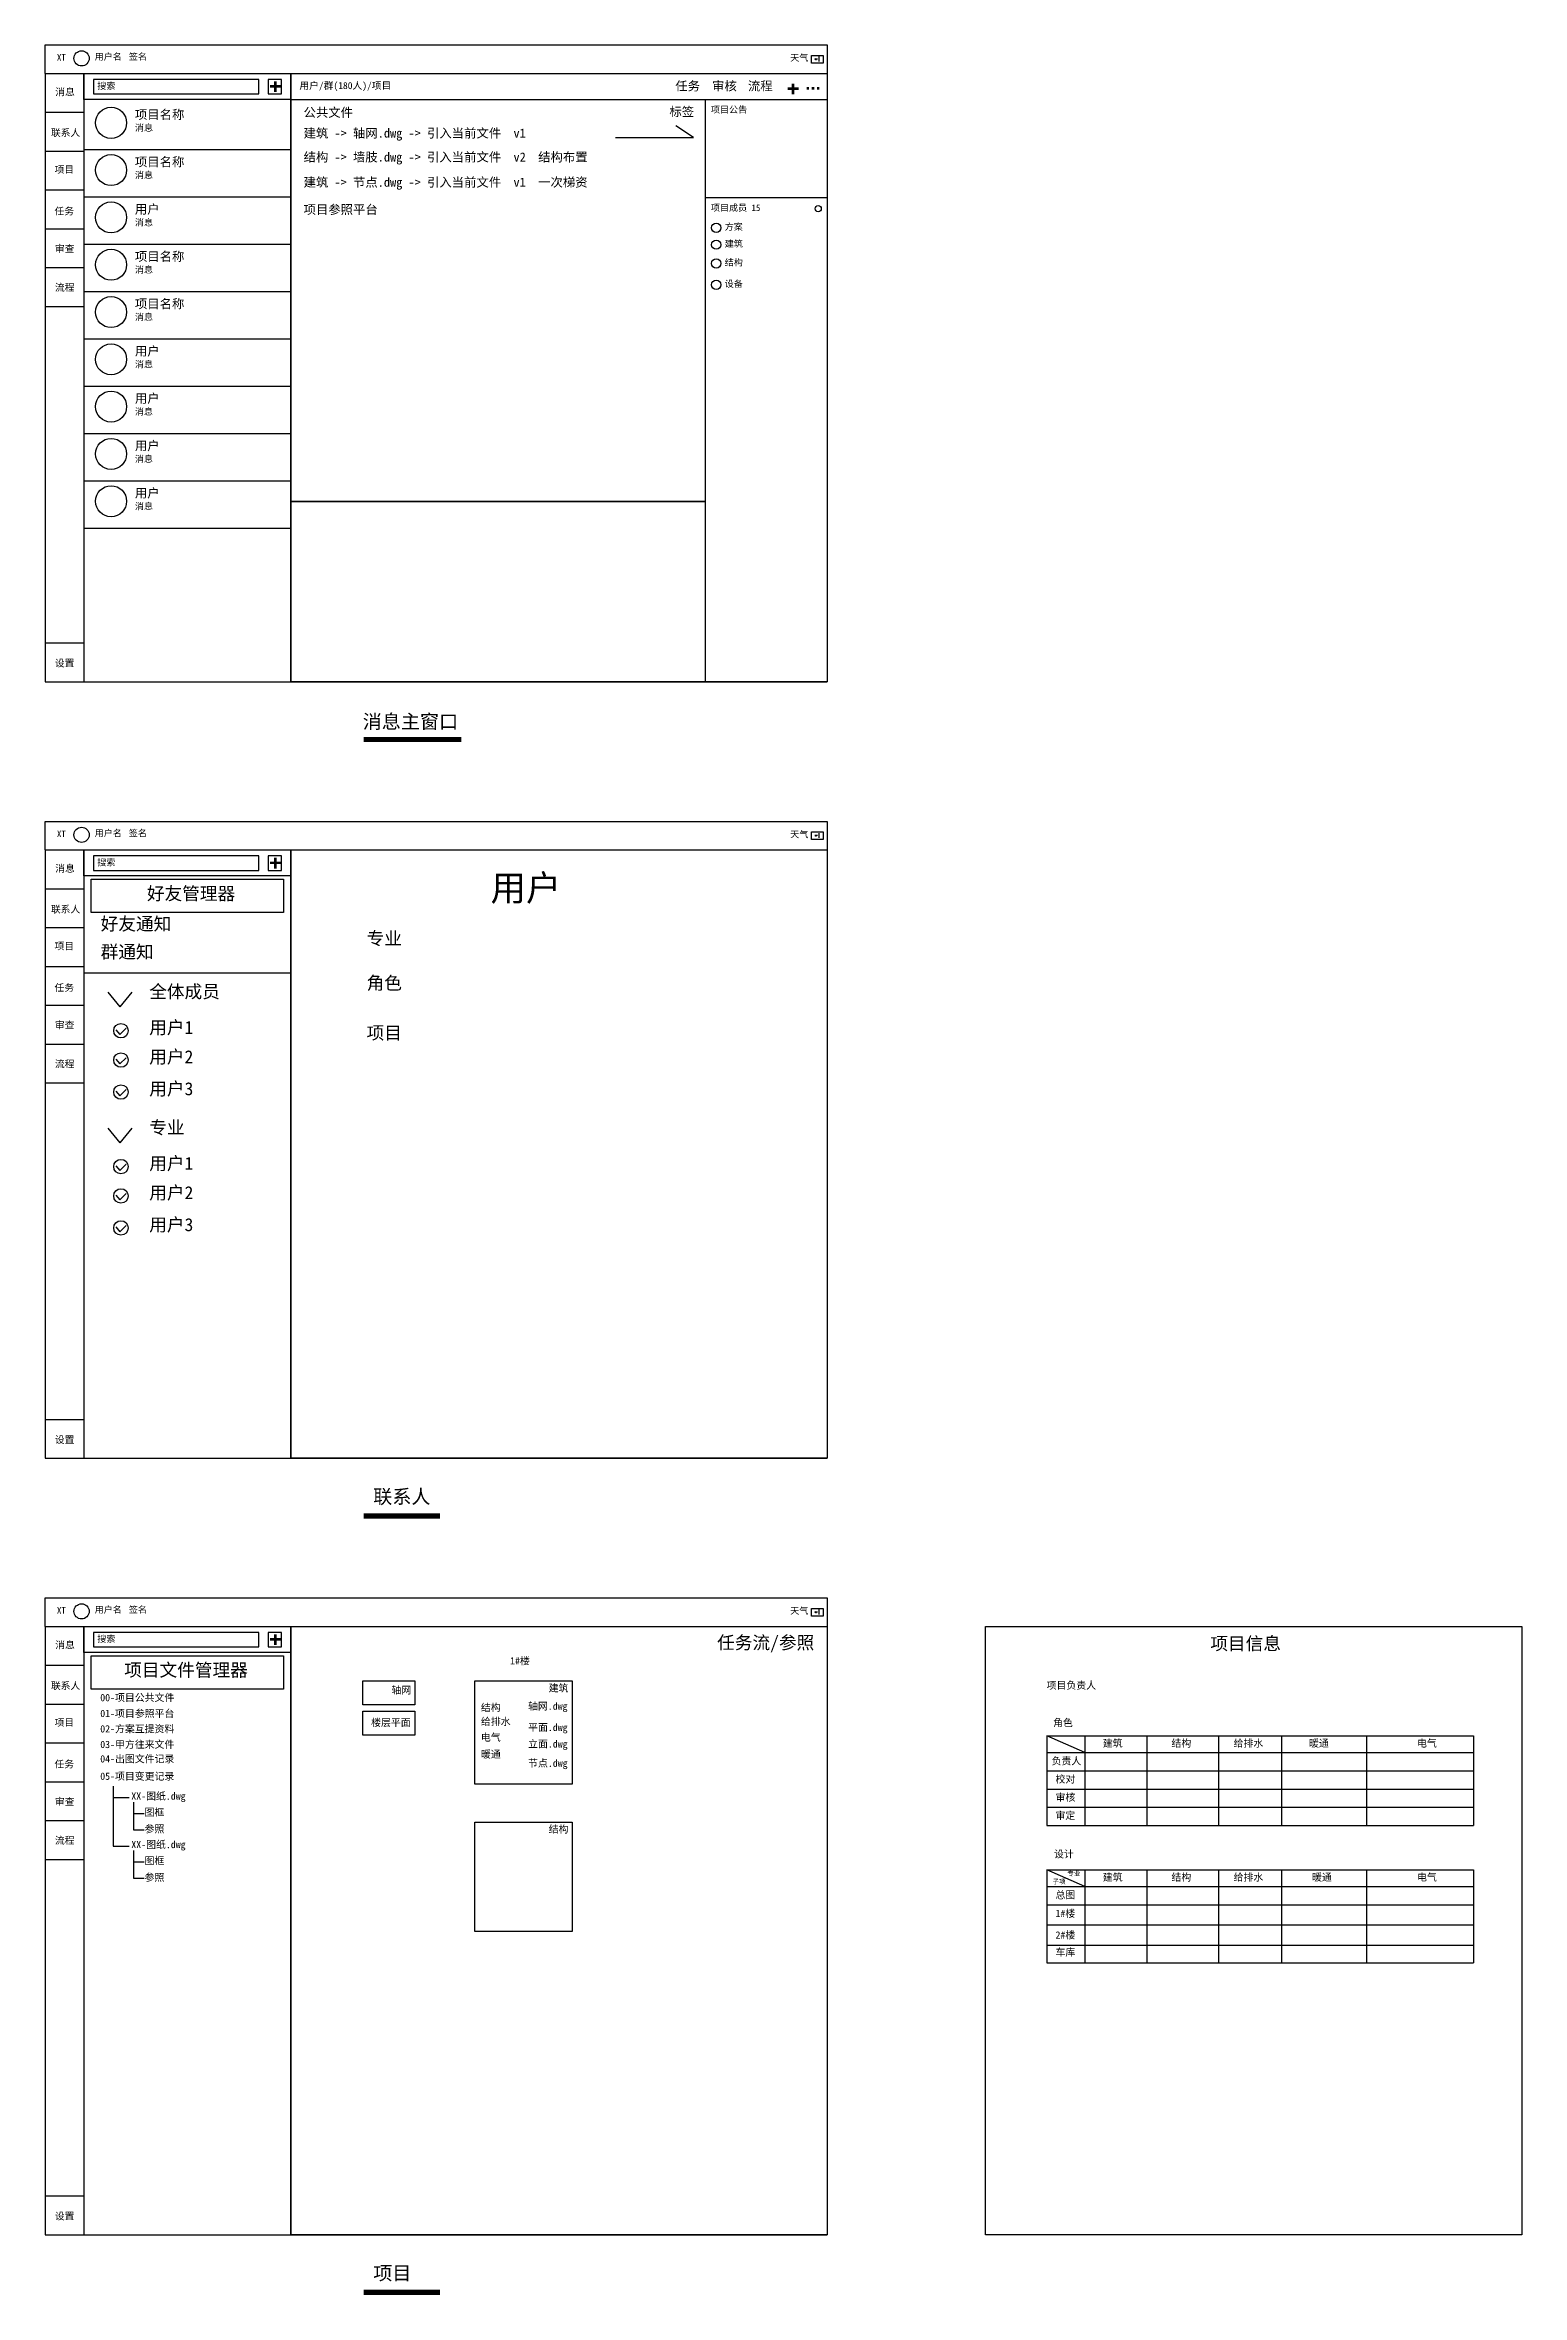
# Model space of a CAD drawing. Header units: millimetres. Extents: x 831 to 9769, y -14789 to 4150.
# Drawn here: x 4064 to 9769, y -5789 to 2904 of the extents above; entities that cross this region are included whole.
import ezdxf

# ---------------------------------------------------------------- set-up
doc = ezdxf.new("R2010")
doc.units = ezdxf.units.MM
doc.styles.get("Standard").update_dxf_attribs({"font": 'arial.ttf'})

msp = doc.modelspace()

# ---------------------------------------------------------------- texts
at = {"attachment_point": 1}
for s, insert, char_height in [('{\\fSimSun|b0|i0|c134|p2;XT}', (4110.061, 2869.15), 25), ('{\\fSimSun|b0|i0|c134|p2;用户名}', (4255.809, 2871.934), 25), ('{\\fSimSun|b0|i0|c134|p2;签名}', (4387.62, 2871.717), 25), ('{\\fSimSun|b0|i0|c134|p2;天气}', (6942.461, 2867.434), 25), ('{\\fSimSun|b0|i0|c134|p2;搜索}', (4265.875, 2758.968), 25), ('{\\fSimSun|b0|i0|c134|p2;用户/群(180人)/项目}', (5046.398, 2760.993), 27), ('{\\fSimSun|b0|i0|c134|p2;任务}', (6498.455, 2763.5), 35), ('{\\fSimSun|b0|i0|c134|p2;审核}', (6640.635, 2763.5), 35), ('{\\fSimSun|b0|i0|c134|p2;流程}', (6779.154, 2763.5), 35), ('{\\fSimSun|b0|i0|c134|p2;项目名称 }', (4411.248, 2653.211), 35), ('{\\fSimSun|b0|i0|c134|p2;公共文件}', (5062.813, 2661.398), 35), ('{\\fSimSun|b0|i0|c134|p2;标签}', (6475.846, 2664.351), 35), ('{\\fSimSun|b0|i0|c134|p2;项目公告}', (6636.16, 2667.112), 25), ('{\\fSimSun|b0|i0|c134|p2;联系人}', (4086.58, 2578.812), 27), ('{\\fSimSun|b0|i0|c134|p2;消息}', (4411.248, 2597.028), 25), ('{\\fSimSun|b0|i0|c134|p2;建筑 -> 轴网.dwg -> 引入当前文件  v1 }', (5062.813, 2581.449), 35), ('{\\fSimSun|b0|i0|c134|p2;项目}', (4100.633, 2436.565), 27), ('{\\fSimSun|b0|i0|c134|p2;项目名称 }', (4411.248, 2470.442), 35), ('{\\fSimSun|b0|i0|c134|p2;结构 -> 墙肢.dwg -> 引入当前文件  v2  结构布置}', (5062.813, 2489.052), 35), ('{\\fSimSun|b0|i0|c134|p2;消息}', (4411.248, 2414.259), 25), ('{\\fSimSun|b0|i0|c134|p2;建筑 -> 节点.dwg -> 引入当前文件  v1  一次梯资}', (5062.813, 2391.724), 35), ('{\\fSimSun|b0|i0|c134|p2;任务}', (4100.633, 2275.909), 27), ('{\\fSimSun|b0|i0|c134|p2;用户}', (4411.248, 2287.673), 35), ('{\\fSimSun|b0|i0|c134|p2;项目参照平台}', (5062.813, 2286.331), 35), ('{\\fSimSun|b0|i0|c134|p2;项目成员 15}', (6636.16, 2287.916), 25), ('{\\fSimSun|b0|i0|c134|p2;消息}', (4411.248, 2231.49), 25), ('{\\fSimSun|b0|i0|c134|p2;方案}', (6689.446, 2214.561), 25), ('{\\fSimSun|b0|i0|c134|p2;审查}', (4102.107, 2131.237), 27), ('{\\fSimSun|b0|i0|c134|p2;项目名称 }', (4411.248, 2104.904), 35), ('{\\fSimSun|b0|i0|c134|p2;建筑}', (6689.446, 2149.086), 25), ('{\\fSimSun|b0|i0|c134|p2;消息}', (4411.248, 2048.721), 25), ('{\\fSimSun|b0|i0|c134|p2;结构}', (6689.446, 2076.644), 25), ('{\\fSimSun|b0|i0|c134|p2;流程}', (4102.107, 1981.237), 27), ('{\\fSimSun|b0|i0|c134|p2;项目名称 }', (4411.248, 1922.135), 35), ('{\\fSimSun|b0|i0|c134|p2;设备}', (6689.446, 1994.105), 25), ('{\\fSimSun|b0|i0|c134|p2;消息}', (4411.248, 1865.952), 25), ('{\\fSimSun|b0|i0|c134|p2;用户}', (4411.248, 1739.366), 35), ('{\\fSimSun|b0|i0|c134|p2;消息}', (4411.248, 1683.183), 25), ('{\\fSimSun|b0|i0|c134|p2;消息}', (4411.248, 1500.414), 25), ('{\\fSimSun|b0|i0|c134|p2;用户}', (4411.248, 1556.597), 35), ('{\\fSimSun|b0|i0|c134|p2;消息}', (4411.248, 1317.645), 25), ('{\\fSimSun|b0|i0|c134|p2;用户}', (4411.248, 1373.828), 35), ('{\\fSimSun|b0|i0|c134|p2;消息}', (4411.248, 1134.876), 25), ('{\\fSimSun|b0|i0|c134|p2;用户}', (4411.248, 1191.059), 35), ('{\\fSimSun|b0|i0|c134|p2;设置}', (4101.931, 529.473), 27), ('{\\fSimSun|b0|i0|c134|p2;消息主窗口}', (5291.268, 317.464), 54), ('{\\fSimSun|b0|i0|c134|p2;XT}', (4110.061, -130.85), 25), ('{\\fSimSun|b0|i0|c134|p2;用户名}', (4255.809, -128.066), 25), ('{\\fSimSun|b0|i0|c134|p2;签名}', (4387.62, -128.283), 25), ('{\\fSimSun|b0|i0|c134|p2;天气}', (6942.461, -132.566), 25), ('{\\fSimSun|b0|i0|c134|p2;消息}', (4103.243, -263.609), 27), ('{\\fSimSun|b0|i0|c134|p2;搜索}', (4265.875, -241.032), 25), ('{\\fSimSun|b0|i0|c134|p2;好友管理器}', (4457.537, -348.819), 50), ('{\\fSimSun|b0|i0|c134|p2;用户}', (5785.14, -302.141), 100), ('{\\fSimSun|b0|i0|c134|p2;好友通知}', (4278.981, -465.973), 50), ('{\\fSimSun|b0|i0|c134|p2;专业}', (5306.143, -522.082), 50), ('{\\fSimSun|b0|i0|c134|p2;项目}', (4100.633, -563.435), 27), ('{\\fSimSun|b0|i0|c134|p2;群通知}', (4278.981, -574.213), 50), ('{\\fSimSun|b0|i0|c134|p2;角色}', (5306.143, -694.649), 50), ('{\\fSimSun|b0|i0|c134|p2;任务}', (4100.633, -724.091), 27), ('{\\fSimSun|b0|i0|c134|p2;全体成员}', (4466.496, -727.738), 50), ('{\\fSimSun|b0|i0|c134|p2;审查}', (4102.107, -868.763), 27), ('{\\fSimSun|b0|i0|c134|p2;用户1}', (4466.496, -866.406), 50), ('{\\fSimSun|b0|i0|c134|p2;项目}', (5306.143, -887.128), 50), ('{\\fSimSun|b0|i0|c134|p2;流程}', (4102.107, -1018.763), 27), ('{\\fSimSun|b0|i0|c134|p2;用户2}', (4466.496, -979.781), 50), ('{\\fSimSun|b0|i0|c134|p2;用户3}', (4466.496, -1103.233), 50), ('{\\fSimSun|b0|i0|c134|p2;专业}', (4466.496, -1252.8), 50), ('{\\fSimSun|b0|i0|c134|p2;用户1}', (4466.496, -1391.468), 50), ('{\\fSimSun|b0|i0|c134|p2;用户2}', (4466.496, -1504.842), 50), ('{\\fSimSun|b0|i0|c134|p2;用户3}', (4466.496, -1628.295), 50), ('{\\fSimSun|b0|i0|c134|p2;设置}', (4101.931, -2470.527), 27), ('{\\fSimSun|b0|i0|c134|p2;联系人}', (5331.902, -2676.908), 54), ('{\\fSimSun|b0|i0|c134|p2;用户名}', (4255.809, -3128.066), 25), ('{\\fSimSun|b0|i0|c134|p2;签名}', (4387.62, -3128.283), 25), ('{\\fSimSun|b0|i0|c134|p2;天气}', (6942.461, -3132.566), 25), ('{\\fSimSun|b0|i0|c134|p2;XT}', (4110.061, -3130.85), 25), ('{\\fSimSun|b0|i0|c134|p2;消息}', (4103.243, -3263.609), 27), ('{\\fSimSun|b0|i0|c134|p2;搜索}', (4265.875, -3241.032), 25), ('{\\fSimSun|b0|i0|c134|p2; 任务流/参照}', (6626.242, -3243.048), 50), ('{\\fSimSun|b0|i0|c134|p2;项目信息}', (8565.299, -3246.533), 50), ('{\\fSimSun|b0|i0|c134|p2;项目文件管理器}', (4369.97, -3348.819), 50), ('{\\fSimSun|b0|i0|c134|p2;1#楼}', (5860.408, -3324.506), 28), ('{\\fSimSun|b0|i0|c134|p2;联系人}', (4086.58, -3421.188), 27), ('{\\fSimSun|b0|i0|c134|p2;00-项目公共文件}', (4277.24, -3466.617), 28), ('{\\fSimSun|b0|i0|c134|p2;轴网}', (5402.442, -3437.629), 28), ('{\\fSimSun|b0|i0|c134|p2;建筑}', (6009.521, -3429.442), 28), ('{\\fSimSun|b0|i0|c134|p2;项目负责人}', (7933.026, -3419.152), 28), ('{\\fSimSun|b0|i0|c134|p2;01-项目参照平台}', (4277.24, -3527.843), 28), ('{\\fSimSun|b0|i0|c134|p2;结构}', (5747.667, -3504.924), 28), ('{\\fSimSun|b0|i0|c134|p2;给排水}', (5747.667, -3559.156), 28), ('{\\fSimSun|b0|i0|c134|p2;轴网.dwg}', (5929.721, -3499.48), 28), ('{\\fSimSun|b0|i0|c134|p2;角色}', (7957.82, -3563.608), 28), ('{\\fSimSun|b0|i0|c134|p2;02-方案互提资料}', (4277.24, -3587.214), 28), ('{\\fSimSun|b0|i0|c134|p2;03-甲方往来文件}', (4277.24, -3647.512), 28), ('{\\fSimSun|b0|i0|c134|p2;电气}', (5747.667, -3620.084), 28), ('{\\fSimSun|b0|i0|c134|p2;平面.dwg}', (5930.019, -3581.664), 28), ('{\\fSimSun|b0|i0|c134|p2;立面.dwg}', (5930.019, -3645.52), 28), ('{\\fSimSun|b0|i0|c134|p2;建筑}', (8150.062, -3642.88), 28), ('{\\fSimSun|b0|i0|c134|p2;结构}', (8415.133, -3642.88), 28), ('{\\fSimSun|b0|i0|c134|p2;给排水}', (8655.237, -3642.88), 28), ('{\\fSimSun|b0|i0|c134|p2;暖通}', (8946.729, -3642.88), 28), ('{\\fSimSun|b0|i0|c134|p2;电气}', (9363.833, -3642.88), 28), ('{\\fSimSun|b0|i0|c134|p2;任务}', (4100.633, -3724.091), 27), ('{\\fSimSun|b0|i0|c134|p2;04-出图文件记录}', (4277.24, -3703.172), 28), ('{\\fSimSun|b0|i0|c134|p2;暖通}', (5747.667, -3685.233), 28), ('{\\fSimSun|b0|i0|c134|p2;节点.dwg}', (5930.019, -3719.919), 28), ('{\\fSimSun|b0|i0|c134|p2;负责人}', (7952.041, -3711.339), 28), ('{\\fSimSun|b0|i0|c134|p2;05-项目变更记录}', (4277.24, -3770.325), 28), ('{\\fSimSun|b0|i0|c134|p2;校对}', (7967.296, -3781.601), 28), ('{\\fSimSun|b0|i0|c134|p2;审查}', (4102.107, -3868.763), 27), ('{\\fSimSun|b0|i0|c134|p2;XX-图纸.dwg}', (4397.305, -3847.078), 28), ('{\\fSimSun|b0|i0|c134|p2;图框}', (4448.599, -3909.412), 28), ('{\\fSimSun|b0|i0|c134|p2;审核}', (7967.296, -3851.863), 28), ('{\\fSimSun|b0|i0|c134|p2;参照}', (4448.599, -3973.985), 28), ('{\\fSimSun|b0|i0|c134|p2;结构}', (6009.521, -3974.715), 28), ('{\\fSimSun|b0|i0|c134|p2;审定}', (7967.296, -3922.125), 28), ('{\\fSimSun|b0|i0|c134|p2;流程}', (4102.107, -4018.763), 27), ('{\\fSimSun|b0|i0|c134|p2;XX-图纸.dwg}', (4397.305, -4034.184), 28), ('{\\fSimSun|b0|i0|c134|p2;设计}', (7961.54, -4071.02), 28), ('{\\fSimSun|b0|i0|c134|p2;参照}', (4448.599, -4161.09), 28), ('{\\fSimSun|b0|i0|c134|p2;图框}', (4448.599, -4096.518), 28), ('{\\fSimSun|b0|i0|c134|p2;专业}', (8013.155, -4151.437), 18), ('{\\fSimSun|b0|i0|c134|p2;建筑}', (8150.062, -4160.421), 28), ('{\\fSimSun|b0|i0|c134|p2;结构}', (8415.133, -4160.421), 28), ('{\\fSimSun|b0|i0|c134|p2;给排水}', (8655.237, -4160.421), 28), ('{\\fSimSun|b0|i0|c134|p2;暖通}', (8958.338, -4160.421), 28), ('{\\fSimSun|b0|i0|c134|p2;电气}', (9363.833, -4160.421), 28), ('{\\fSimSun|b0|i0|c134|p2;子项}', (7955.95, -4182.103), 18), ('{\\fSimSun|b0|i0|c134|p2;总图}', (7967.296, -4228.879), 28), ('{\\fSimSun|b0|i0|c134|p2;1#楼}', (7967.296, -4300.472), 28), ('{\\fSimSun|b0|i0|c134|p2;2#楼}', (7967.296, -4383.779), 28), ('{\\fSimSun|b0|i0|c134|p2;车库}', (7967.296, -4450.165), 28), ('{\\fSimSun|b0|i0|c134|p2;设置}', (4101.931, -5470.527), 27), ('{\\fSimSun|b0|i0|c134|p2;项目}', (5331.902, -5676.908), 54)]:
    msp.add_mtext(s, dxfattribs=dict(at, insert=insert, char_height=char_height))
at = {"color": 1, "char_height": 27, "attachment_point": 1}
for s, insert in [('{\\fSimSun|b0|i0|c134|p2;消息}', (4103.243, 2736.391)), ('{\\fSimSun|b0|i0|c134|p2;联系人}', (4086.58, -421.188)), ('{\\fSimSun|b0|i0|c134|p2;项目}', (4100.633, -3563.435))]:
    msp.add_mtext(s, dxfattribs=dict(at, insert=insert))
at = {"insert": (5323.628, -3562.691), "char_height": 28, "width": 238.16127, "attachment_point": 1}
msp.add_mtext('{\\fSimSun|b0|i0|c134|p2;楼层平面}', dxfattribs=at)

# ---------------------------------------------------------------- linework, layer by layer
for p, q in [((4063.953, 2794.32), (4063.953, 2904.32)), ((4063.953, 2904.32), (7085.849, 2904.32)), ((7085.849, 2904.32), (7085.849, 444.32)), ((4063.953, 2794.32), (7085.849, 2794.32)), ((5013.953, 2794.32), (5013.953, 444.32)), ((5013.953, 2794.32), (7085.849, 2794.32)), ((5013.953, 444.32), (5013.953, 2794.32)), ((7053.184, 2859.564), (7053.184, 2840.687)), ((7085.849, 2794.32), (7085.849, 444.32)), ((4063.953, 2644.32), (4213.953, 2644.32)), ((5013.953, 2694.32), (7085.849, 2694.32)), ((6613.953, 2694.32), (6613.953, 444.32)), ((6613.953, 2694.32), (6613.953, 444.32)), ((6267.801, 2547.489), (6568.317, 2547.489)), ((6568.317, 2547.489), (6500.478, 2592.386)), ((4063.953, 2494.32), (4213.953, 2494.32)), ((4063.953, 2344.32), (4213.953, 2344.32)), ((6613.953, 2315.271), (7085.849, 2315.271)), ((4063.953, 2194.32), (4213.953, 2194.32)), ((4063.953, 2044.32), (4213.953, 2044.32)), ((4063.953, 1894.32), (4213.953, 1894.32)), ((6613.953, 1141.109), (5013.953, 1141.109)), ((5013.953, 1141.109), (6613.953, 1141.109)), ((4063.953, 594.32), (4213.953, 594.32)), ((4063.953, 444.32), (7085.849, 444.32)), ((7085.849, 444.32), (5013.953, 444.32)), ((4063.953, -205.68), (4063.953, -95.68)), ((4063.953, -95.68), (7085.849, -95.68)), ((7053.184, -140.436), (7053.184, -159.313)), ((7085.849, -95.68), (7085.849, -2555.68)), ((4063.953, -205.68), (7085.849, -205.68)), ((5013.953, -205.68), (7085.849, -205.68)), ((5013.953, -2555.68), (5013.953, -205.68)), ((5013.953, -205.68), (5013.953, -2555.68)), ((7085.849, -205.68), (7085.849, -2555.68)), ((4063.953, -355.68), (4213.953, -355.68)), ((4063.953, -505.68), (4213.953, -505.68)), ((4063.953, -655.68), (4213.953, -655.68)), ((5013.953, -681.434), (4213.953, -681.434)), ((4306.72, -755.588), (4352.862, -812.341)), ((4399.005, -755.588), (4352.862, -812.341)), ((4063.953, -805.68), (4213.953, -805.68)), ((4063.953, -955.68), (4213.953, -955.68)), ((4337.551, -900.361), (4352.42, -918.557)), ((4352.42, -918.557), (4377.415, -894.808)), ((4337.551, -1013.736), (4352.42, -1031.932)), ((4352.42, -1031.932), (4377.415, -1008.183)), ((4063.953, -1105.68), (4213.953, -1105.68)), ((4337.551, -1137.188), (4352.42, -1155.384)), ((4352.42, -1155.384), (4377.415, -1131.635)), ((4306.72, -1280.65), (4352.862, -1337.402)), ((4399.005, -1280.65), (4352.862, -1337.402)), ((4337.551, -1425.423), (4352.42, -1443.618)), ((4352.42, -1443.618), (4377.415, -1419.87)), ((4337.551, -1538.797), (4352.42, -1556.993)), ((4352.42, -1556.993), (4377.415, -1533.244)), ((4337.551, -1662.249), (4352.42, -1680.445)), ((4352.42, -1680.445), (4377.415, -1656.697)), ((4063.953, -2405.68), (4213.953, -2405.68)), ((4063.953, -2555.68), (7085.849, -2555.68)), ((7085.849, -2555.68), (5013.953, -2555.68)), ((4063.953, -3205.68), (4063.953, -3095.68)), ((4063.953, -3095.68), (7085.849, -3095.68)), ((7085.849, -3095.68), (7085.849, -5555.68)), ((4063.953, -3205.68), (7085.849, -3205.68)), ((5013.953, -3205.68), (7085.849, -3205.68)), ((5013.953, -5555.68), (5013.953, -3205.68)), ((5013.953, -3205.68), (5013.953, -5555.68)), ((7053.184, -3140.436), (7053.184, -3159.313)), ((7085.849, -3205.68), (7085.849, -5555.68)), ((4063.953, -3355.68), (4213.953, -3355.68)), ((4063.953, -3505.68), (4213.953, -3505.68)), ((7933.272, -3628.515), (9581.642, -3628.515)), ((8080.104, -3693.258), (7933.272, -3628.515)), ((7933.272, -3628.515), (7933.272, -3974.306)), ((8080.104, -3628.515), (8080.104, -3974.306)), ((8319.519, -3628.515), (8319.519, -3974.306)), ((8596.292, -3628.515), (8596.292, -3974.306)), ((8840.482, -3628.515), (8840.482, -3974.306)), ((9168.696, -3628.515), (9168.696, -3974.306)), ((9581.642, -3628.515), (9581.642, -3974.306)), ((4063.953, -3655.68), (4213.953, -3655.68)), ((7933.272, -3693.258), (9581.642, -3693.258)), ((4063.953, -3805.68), (4213.953, -3805.68)), ((4327.727, -3823.202), (4327.727, -4053.937)), ((7933.272, -3763.52), (9581.642, -3763.52)), ((4327.727, -3866.832), (4389.645, -3866.832)), ((4406.086, -3884.106), (4406.086, -3927.735)), ((7933.272, -3833.782), (9581.642, -3833.782)), ((7933.272, -3904.044), (9581.642, -3904.044)), ((4063.953, -3955.68), (4213.953, -3955.68)), ((4406.086, -3927.064), (4406.086, -3991.079)), ((4406.086, -3927.735), (4447.012, -3927.735)), ((4406.086, -3990.408), (4406.086, -3991.079)), ((4406.086, -3991.079), (4447.012, -3991.079)), ((7933.272, -3974.306), (9581.642, -3974.306)), ((4327.727, -4053.937), (4389.645, -4053.937)), ((4406.086, -4071.211), (4406.086, -4114.84)), ((4063.953, -4105.68), (4213.953, -4105.68)), ((4406.086, -4114.169), (4406.086, -4178.184)), ((4406.086, -4114.84), (4447.012, -4114.84)), ((7933.272, -4146.056), (9581.642, -4146.056)), ((7933.272, -4146.056), (7933.272, -4505.209)), ((8080.104, -4210.798), (7933.272, -4146.056)), ((8080.104, -4146.056), (8080.104, -4505.209)), ((8319.519, -4146.056), (8319.519, -4505.209)), ((8596.292, -4146.056), (8596.292, -4505.209)), ((8840.482, -4146.056), (8840.482, -4505.209)), ((9168.696, -4146.056), (9168.696, -4505.209)), ((9581.642, -4146.056), (9581.642, -4505.209)), ((4406.086, -4177.513), (4406.086, -4178.184)), ((4406.086, -4178.184), (4447.012, -4178.184)), ((7933.272, -4210.798), (9581.642, -4210.798)), ((7933.272, -4281.061), (9581.642, -4281.061)), ((7933.272, -4358.04), (9581.642, -4358.04)), ((7933.272, -4437.289), (9581.642, -4437.289)), ((7933.272, -4505.209), (9581.642, -4505.209)), ((4063.953, -5405.68), (4213.953, -5405.68)), ((4063.953, -5555.68), (7085.849, -5555.68)), ((7085.849, -5555.68), (5013.953, -5555.68))]:
    msp.add_line(p, q)
at = {"color": 251}
for p, q in [((5013.953, 2498.745), (4213.953, 2498.745)), ((5013.953, 2315.976), (4213.953, 2315.976)), ((5013.953, 2133.207), (4213.953, 2133.207)), ((5013.953, 1950.438), (4213.953, 1950.438)), ((5013.953, 1767.669), (4213.953, 1767.669)), ((5013.953, 1584.9), (4213.953, 1584.9)), ((5013.953, 1402.131), (4213.953, 1402.131)), ((5013.953, 1219.362), (4213.953, 1219.362)), ((5013.953, 1036.593), (4213.953, 1036.593))]:
    msp.add_line(p, q, dxfattribs=at)
for points in [[(4063.953, 2794.32), (4063.953, 444.32)], [(4213.953, 2794.32), (4213.953, 444.32)], [(7048.408, 2849.583), (7037.987, 2849.583), (7042.763, 2852.024)], [(7048.408, 2849.583), (7037.987, 2849.583), (7042.763, 2847.142)], [(7048.408, -150.417), (7037.987, -150.417), (7042.763, -147.976)], [(7048.408, -150.417), (7037.987, -150.417), (7042.763, -152.858)], [(4063.953, -205.68), (4063.953, -2555.68)], [(4213.953, -205.68), (4213.953, -2555.68)], [(4063.953, -3205.68), (4063.953, -5555.68)], [(4213.953, -3205.68), (4213.953, -5555.68)], [(7048.408, -3150.417), (7037.987, -3150.417), (7042.763, -3147.976)], [(7048.408, -3150.417), (7037.987, -3150.417), (7042.763, -3152.858)]]:
    msp.add_lwpolyline(points)
for points in [[(4213.953, 2794.32), (5013.953, 2794.32), (5013.953, 2694.32), (4213.953, 2694.32)], [(7024.565, 2863.85), (7069.216, 2863.85), (7069.216, 2834.1), (7024.565, 2834.1)], [(4890.109, 2771.428), (4251.346, 2771.428), (4251.346, 2715.558), (4890.109, 2715.558)], [(4978.021, 2771.428), (4925.888, 2771.428), (4925.888, 2715.558), (4978.021, 2715.558)], [(7024.565, -136.15), (7069.216, -136.15), (7069.216, -165.9), (7024.565, -165.9)], [(4213.953, -205.68), (5013.953, -205.68), (5013.953, -305.68), (4213.953, -305.68)], [(4890.109, -228.572), (4251.346, -228.572), (4251.346, -284.442), (4890.109, -284.442)], [(4978.021, -228.572), (4925.888, -228.572), (4925.888, -284.442), (4978.021, -284.442)], [(4241.8, -319.115), (4984.795, -319.115), (4984.795, -447.938), (4241.8, -447.938)], [(4213.953, -3205.68), (5013.953, -3205.68), (5013.953, -3305.68), (4213.953, -3305.68)], [(7024.565, -3136.15), (7069.216, -3136.15), (7069.216, -3165.9), (7024.565, -3165.9)], [(7697.253, -3205.68), (9769.149, -3205.68), (9769.149, -5555.68), (7697.253, -5555.68)], [(4890.109, -3228.572), (4251.346, -3228.572), (4251.346, -3284.442), (4890.109, -3284.442)], [(4978.021, -3228.572), (4925.888, -3228.572), (4925.888, -3284.442), (4978.021, -3284.442)], [(4241.8, -3319.115), (4984.795, -3319.115), (4984.795, -3447.938), (4241.8, -3447.938)], [(5291.539, -3416.314), (5492.548, -3416.314), (5492.548, -3509.125), (5291.539, -3509.125)], [(5724.227, -3416.314), (6099.626, -3416.314), (6099.626, -3814.8), (5724.227, -3814.8)], [(5291.539, -3532.509), (5492.548, -3532.509), (5492.548, -3625.32), (5291.539, -3625.32)], [(5724.227, -3961.587), (6099.626, -3961.587), (6099.626, -4383.936), (5724.227, -4383.936)]]:
    msp.add_lwpolyline(points, close=True)
for points, const_width in [([(4932.811, 2744.62), (4975.962, 2744.62)], 10), ([(4953.289, 2763.922), (4953.289, 2722.677)], 10), ([(6932.381, 2735.614), (6975.532, 2735.614)], 10), ([(6952.859, 2754.916), (6952.859, 2713.671)], 10), ([(7005.587, 2736.979), (7015.587, 2736.979)], 10), ([(7025.785, 2736.979), (7035.785, 2736.979)], 10), ([(7045.594, 2736.979), (7055.594, 2736.979)], 10), ([(5294.291, 221.367), (5672.46, 221.367)], 20), ([(4932.811, -255.38), (4975.962, -255.38)], 10), ([(4953.289, -236.078), (4953.289, -277.323)], 10), ([(5294.291, -2778.633), (5590, -2778.633)], 20), ([(4932.811, -3255.38), (4975.962, -3255.38)], 10), ([(4953.289, -3236.078), (4953.289, -3277.323)], 10), ([(5294.291, -5778.633), (5590, -5778.633)], 20)]:
    msp.add_lwpolyline(points, dxfattribs=dict(const_width=const_width))
for centre, radius in [((4205.313, 2852.666), 29.386), ((4319.15, 2603.718), 60), ((4319.15, 2420.949), 60), ((4319.15, 2238.18), 60), ((7050.509, 2271.77), 11.892), ((6656.948, 2198.36), 18), ((4319.15, 2055.411), 60), ((6656.948, 2132.885), 18), ((6656.948, 2060.443), 18), ((4319.15, 1872.642), 60), ((6656.948, 1977.904), 18), ((4319.15, 1689.873), 60), ((4319.15, 1507.103), 60), ((4319.15, 1324.334), 60), ((4319.15, 1141.565), 60), ((4205.313, -147.334), 29.386), ((4357.19, -904.101), 27.906), ((4357.19, -1017.476), 27.906), ((4357.19, -1140.928), 27.906), ((4357.19, -1429.162), 27.906), ((4357.19, -1542.537), 27.906), ((4357.19, -1665.989), 27.906), ((4205.313, -3147.334), 29.386)]:
    msp.add_circle(centre, radius)

msp.set_redraw_order([(e.dxf.handle, doc.entitydb.next_handle()) for e in msp.query("TEXT MTEXT ATTDEF DIMENSION ARC_DIMENSION")])  # texts and dimensions are drawn at this point

doc.saveas('drawing.dxf')
